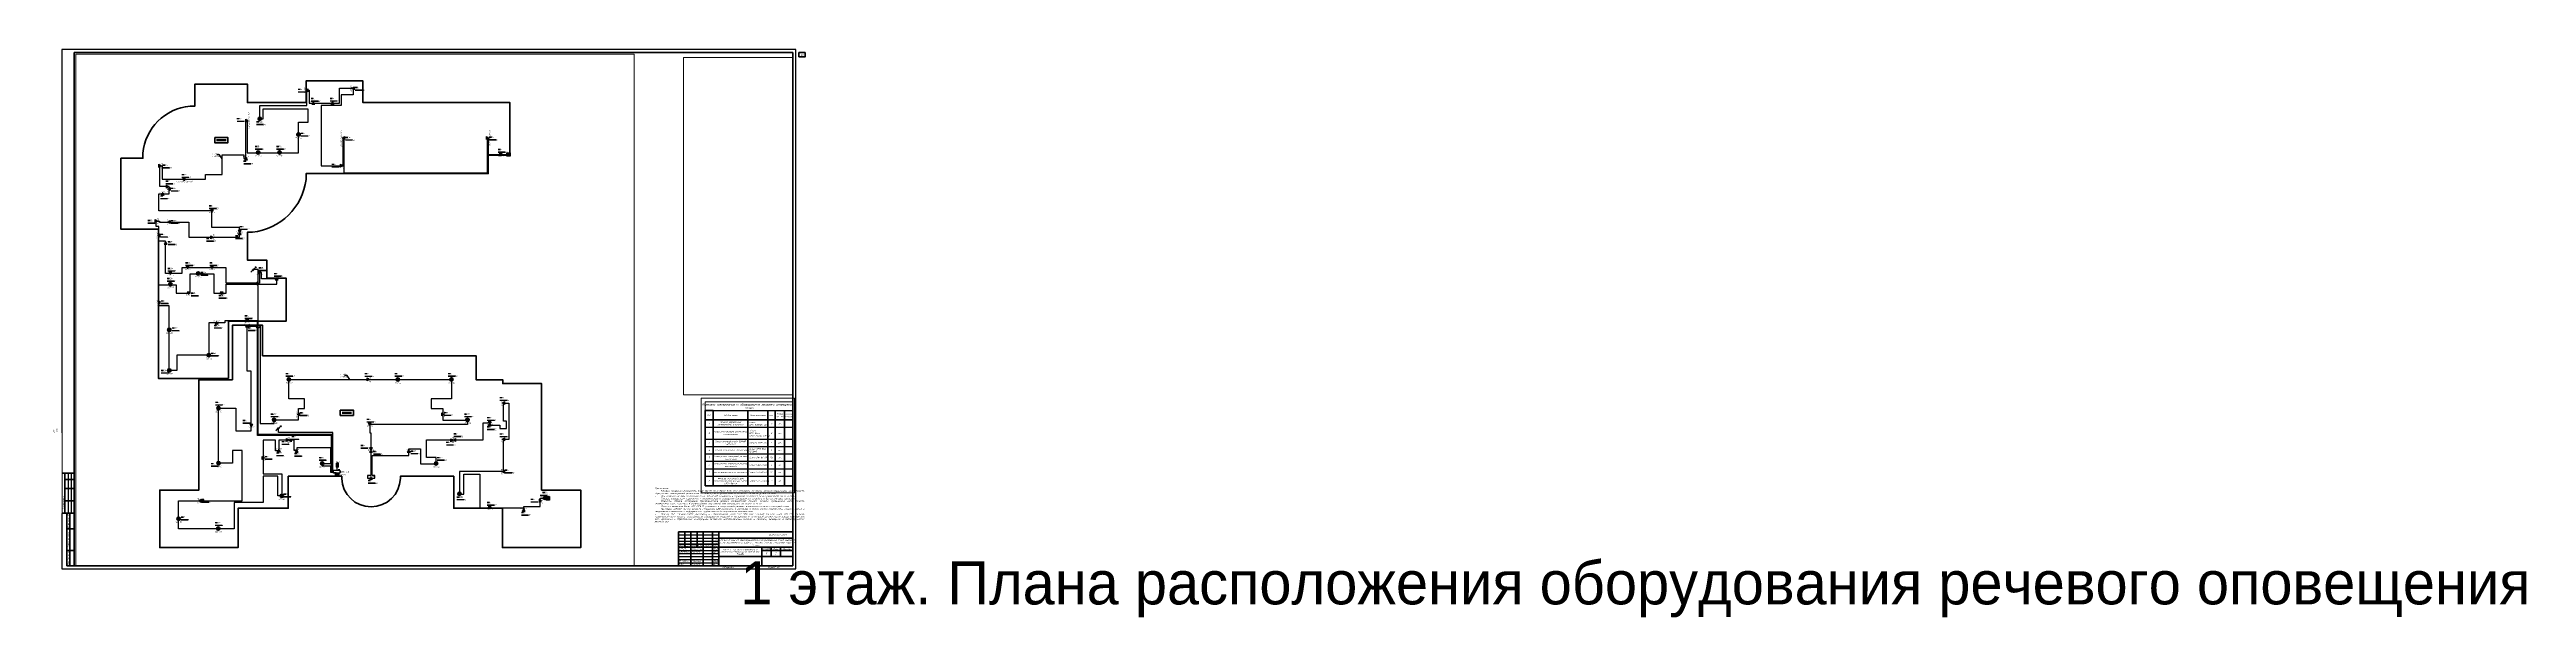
# Paper-space layout '9 План расположения оборудования и кабельных трасс на 1 этаже' of a CAD drawing. Extents: x -20 to 3992, y -79 to 841.
# The model-space entities are those that its viewports show. They can reach past a viewport. Long polylines and large blocks are cut down to what shows.
import ezdxf
from ezdxf import colors
from ezdxf.entities.mleader import LeaderData, LeaderLine
from ezdxf.enums import TextEntityAlignment as Align
from ezdxf.math import Vec2, Vec3

# ---------------------------------------------------------------- set-up
doc = ezdxf.new("R2018")
doc.units = 0
doc.header["$LTSCALE"] = 100
doc.linetypes.add('CONTI', pattern=[0])
doc.layers.get('Defpoints').update_dxf_attribs({"color": 42})
for name, color, linetype, lineweight in [('1 BSN__тонкая  текст - 015', 250, 'Continuous', 15), ('1 тонкая  текст - 02', 5, 'Continuous', 20), ('_13_СОУЭ_линии', 5, 'Continuous', 70), ('_СОУЭ Оповещение_речевое', 7, 'Continuous', 30), ('НО Оповещатели Речь', 5, 'Continuous', 50), ('Радио', 5, 'Continuous', 30), ('СС_Трасса_ПС', 1, 'Continuous', 25), ('Текст', 7, 'Continuous', 15)]:
    doc.layers.add(name, color=color, linetype=linetype, lineweight=lineweight)
for name, color, linetype in [('_1', 7, 'Continuous'), ('_СОУЭ_Аннотации', 7, 'Continuous'), ('_СОУЭ_оборудование', 82, 'Continuous'), ('ODG - Проводка', 3, 'Continuous'), ('Пс', 1, 'Continuous')]:
    doc.layers.add(name, color=color, linetype=linetype)
doc.styles.add('ISOCPEUR', font='isocpeui.ttf', dxfattribs={"height": 250})
doc.styles.add('OlympDesign', font='isocpeui.ttf', dxfattribs={"height": 250})
doc.styles.get("Standard").update_dxf_attribs({"font": 'arial.ttf'})
doc.linetypes.add('Открыто в трубе', pattern='A,2,[1,BDG_GOST,S=1,R=0,X=0,Y=0],-4', length=6)

# ---------------------------------------------------------------- blocks, each defined once
blk = doc.blocks.new('*U2282')
at = {"linetype": 'Continuous', "lineweight": 25}
for p, q in [((1189, 841), (0, 841)), ((0, 841), (0, 0)), ((1189, 0), (1189, 841)), ((10, 155), (10, 90)), ((15, 155), (15, 90)), ((999, 55), (1064, 55)), ((999, 50), (1064, 50)), ((999, 45), (1064, 45)), ((0, 0), (1189, 0)), ((999, 30), (1064, 30)), ((999, 25), (1064, 25)), ((999, 20), (1064, 20)), ((999, 15), (1064, 15)), ((999, 10), (1064, 10))]:
    blk.add_line(p, q, dxfattribs=at)
at = {"linetype": 'Continuous', "lineweight": 60}
for p, q in [((1184, 836), (20, 836)), ((20, 836), (20, 5)), ((1184, 5), (1184, 836)), ((20, 155), (0, 155)), ((5, 155), (5, 90)), ((20, 145), (5, 145)), ((20, 130), (5, 130)), ((20, 90), (0, 90)), ((20, 110), (5, 110)), ((8, 90), (8, 5)), ((13, 90), (13, 5)), ((8, 65), (20, 65)), ((999, 60), (1184, 60)), ((999, 5), (999, 60)), ((1009, 60), (1009, 35)), ((1019, 60), (1019, 5)), ((1029, 60), (1029, 35)), ((1039, 60), (1039, 5)), ((1054, 60), (1054, 5)), ((1064, 5), (1064, 60)), ((1064, 50), (1184, 50)), ((1184, 5), (1184, 60)), ((8, 30), (20, 30)), ((8, 5), (20, 5)), ((20, 5), (1184, 5)), ((999, 40), (1064, 40)), ((999, 35), (1184, 35)), ((1064, 20), (1184, 20)), ((1134, 35), (1134, 5)), ((1134, 30), (1184, 30)), ((1149, 35), (1149, 20)), ((1164, 35), (1164, 20))]:
    blk.add_line(p, q, dxfattribs=at)
at = {"linetype": 'Continuous', "lineweight": 40}
blk.add_line((1134, 5), (1134, 35), dxfattribs=at)
at = {"lineweight": 60}
blk.add_lwpolyline([(1194, 829), (1204, 829), (1204, 836), (1194, 836)], close=True, dxfattribs=at)
at = {"linetype": 'Continuous', "rotation": 90, "style": 'ISOCPEUR'}
for s, insert, char_height, width, attachment_point in [('20_Главный_специалист_ВК', (-12.5, 176), 2.5, 19, 4), ('01.26', (-12.5, 215), 2.5, 10, 5), ('21_Главный_специалист_ЭОМ', (-7.5, 176), 2.5, 19, 4), ('01.26', (-7.5, 215), 2.5, 10, 5), ('01.26', (-2.5, 215), 2.5, 10, 5), ('Согласовано', (-17.5, 172.5), 3, 35, 5), ('Гл. спец ВК', (-12.5, 156), 2.5, 19, 4), ('Гл. спец ЭОМ', (-7.5, 156), 2.5, 19, 4), ('17_ГАП', (-12.5, 111), 2.5, 19, 4), ('01.26', (-12.5, 150), 2.5, 10, 5), ('19_Главный_конструктор', (-7.5, 111), 2.5, 19, 4), ('01.26', (-7.5, 150), 2.5, 10, 5), ('18_Главный_специалист_ОВ', (-2.5, 111), 2.5, 19, 4), ('01.26', (-2.5, 150), 2.5, 10, 5), ('ГАП', (-12.5, 91), 2.5, 19, 4), ('Гл. констр. ', (-7.5, 91), 2.5, 19, 4), ('Гл. спец ОВ', (-2.5, 91), 2.5, 19, 4), ('Согласовано', (2.5, 107.5), 2.5, 35, 5), ('Взам. инв. №', (10.5, 77.5), 2.5, 25, 5), ('Подп. и дата', (10.5, 47.5), 2.5, 35, 5), ('Инв. № подл.', (10.5, 17.5), 2.5, 25, 5)]:
    blk.add_mtext(s, dxfattribs=dict(at, insert=insert, char_height=char_height, width=width, attachment_point=attachment_point))
at = {"linetype": 'Continuous', "char_height": 2.5, "style": 'ISOCPEUR'}
for s, insert, width, attachment_point in [('Капитальный ремонт общеобразовательного учреждения (ГБОУ «Школа № 429»), расположенного по адресу: г. Москва, 5-ая ул. Соколиной Горы д.14 1 этап', (1124, 42.5), 118.295, 5), ('16-25//Г-Р–СОУЭ', (1174, 55), 110, 6), ('Разраб.', (1000, 32.5), 19, 4), ('Проверил', (1000, 27.5), 19, 4), ('Н. контр.', (1000, 12.5), 19, 4), ('ГИП', (1000, 7.5), 19, 4), ('Силантьев', (1020, 32.5), 19, 4), ('Мурашов', (1020, 27.5), 19, 4), ('Губарева', (1020, 12.5), 19, 4), ('Мурашов', (1020, 7.5), 19, 4), ('06.26', (1055.3, 32.5), 10, 4), ('06.26', (1055.3, 27.5), 10, 4), ('06.26', (1055.3, 12.5), 10, 4), ('06.26', (1055.3, 7.4), 10, 4), ('Копировал', (1078.5, 2.5), 25, 5), ('Р', (1141.5, 25), 15, 5), ('Формат', (1149.5, 2.5), 16, 5)]:
    blk.add_mtext(s, dxfattribs=dict(at, insert=insert, width=width, attachment_point=attachment_point))
at = {"char_height": 2.5, "attachment_point": 5, "style": 'ISOCPEUR'}
for s, insert, width in [('Изм.', (1004, 37.5), 10), ('Кол.уч', (1014, 37.5), 10), ('Лист', (1024, 37.5), 10), ('№док', (1034, 37.5), 10), ('Подп.', (1046.5, 37.5), 15), ('Дата', (1059, 37.5), 10), ('Стадия', (1141.5, 32.5), 15), ('Лист', (1156.5, 32.5), 15), ('Листов', (1174, 32.5), 20)]:
    blk.add_mtext(s, dxfattribs=dict(at, insert=insert, width=width))
at = {"linetype": 'Continuous', "insert": (1099, 27.5), "char_height": 2.5, "width": 68.295, "attachment_point": 5, "line_spacing_factor": 0.8, "style": 'ISOCPEUR'}
blk.add_mtext('Часть 5. Система оповещения и управления эвакуацией людей при пожаре', dxfattribs=at)
at = {"style": 'ISOCPEUR'}
for tag, p in [('Сквозная_нумерация', (1199, 832.5)), ('Форма3_номер_листа', (1156.5, 25)), ('Форма3_количество_листов', (1174, 25))]:
    blk.add_attdef(tag, text='', height=2.5, dxfattribs=at).set_placement(p, align=Align.MIDDLE_CENTER)
blk.add_attdef('Форма3_дополнительный_шифр', text='', height=2.5, dxfattribs=at).set_placement((1174, 55), align=Align.MIDDLE_LEFT)
at = {"lineweight": 30, "flags": 104}
blk.add_attdef('Форма3_наименование_чертежа', text='', height=2.5, dxfattribs=at).set_placement((1099, 12.5), align=Align.MIDDLE_CENTER)
at = {"style": 'ISOCPEUR', "flags": 8}
blk.add_attdef('Формат', (1157.5, 1.5), '', height=2.5, dxfattribs=at)
blk.add_wipeout([(-20, 220), (-0.5, 220), (-0.5, 90), (-20, 90)])
blk = doc.blocks.new('*U105')
at = {"layer": 'НО Оповещатели Речь', "color": 5}
for p, q in [((-84, -184), (-242, -26)), ((-242, -26), (242, -26)), ((-84, -184), (84, -184)), ((-84, -281), (-84, -184)), ((84, -281), (-84, -281)), ((84, -184), (242, -26)), ((84, -281), (84, -184))]:
    blk.add_line(p, q, dxfattribs=at)
blk.add_circle((0, -114), 273, dxfattribs=at)
at = {"layer": 'Defpoints', "lineweight": 50, "ltscale": 100, "style": 'OlympDesign', "width": 0.8}
blk.add_text('SСS-03', height=250, dxfattribs=at).set_placement((0, -649), align=Align.MIDDLE_CENTER)
blk = doc.blocks.new('*U208')
at = {"layer": 'ODG - Проводка'}
h = blk.add_hatch(color=0, dxfattribs=at)
edge = h.paths.add_edge_path()
edge.add_arc((0, 0), 50, 0, 360)
at = {"layer": 'ODG - Проводка', "color": 0}
for points in [[(-212, -212), (0, 0)], [(0, 0), (212, 212)], [(35, 35), (85, 122)], [(35, 35), (122, 85)], [(-212, -212), (-162, -126)], [(-212, -212), (-126, -162)]]:
    blk.add_lwpolyline(points, dxfattribs=at)
blk.add_circle((0, 0), 50, dxfattribs=at)
blk = doc.blocks.new('БП1')
at = {"ltscale": 0.01, "true_color": 0xe3e3e3}
h = blk.add_hatch(color=254, dxfattribs=at)
h.dxf.hatch_style = 1
h.paths.add_polyline_path([(-11668.5, -30194.5), (-11668.5, -30189.5), (-11676.4, -30189.5), (-11676.4, -30194.5)])
at = {"layer": '1 тонкая  текст - 02', "color": 1, "ltscale": 100, "const_width": 0.125, "elevation": 0}
blk.add_lwpolyline([(-11676.4, -30189.5), (-11668.5, -30189.5), (-11668.5, -30194.5), (-11676.4, -30194.5)], close=True, dxfattribs=at)
for points in [[(-11675.3, -30192), (-11673.3, -30192)], [(-11674.3, -30193), (-11674.3, -30190.9)], [(-11671.8, -30192), (-11669.7, -30192)]]:
    blk.add_lwpolyline(points, dxfattribs=at)
blk = doc.blocks.new('SFT-2300-М')
at = {"true_color": 0xffffff}
h = blk.add_hatch(color=7, dxfattribs=at)
h.dxf.hatch_style = 1
h.paths.add_polyline_path([(250, 292), (-274, 292), (-274, -295), (250, -295)])
at = {"layer": '_1', "lineweight": 30}
h = blk.add_hatch(color=5, dxfattribs=at)
h.dxf.hatch_style = 1
h.paths.add_polyline_path([(177, -2, 1), (-202, -2, 1)])
at = {"color": 5, "lineweight": 30}
blk.add_lwpolyline([(-274, 292), (250, 292), (250, -295), (-274, -295)], close=True, dxfattribs=at)
blk.add_circle((-12, -2), 189, dxfattribs=at)
blk = doc.blocks.new('*U128')
at = {"layer": 'НО Оповещатели Речь'}
h = blk.add_hatch(color=5, dxfattribs=at)
h.dxf.hatch_style = 1
h.set_gradient(color1=(0, 0, 255), color2=(0, 0, 255), rotation=351.73505, tint=1)
h.paths.add_polyline_path([(243, 256), (-243, 256), (-85, 98), (85, 98)])
at = {"linetype": 'CONTI', "lineweight": 60}
for p, q in [((-243, 256), (243, 256)), ((-85, 98), (-243, 256)), ((-85, 0), (-85, 98)), ((85, 0), (-85, 0)), ((85, 98), (85, 0))]:
    blk.add_line(p, q, dxfattribs=at)
at = {"layer": 'НО Оповещатели Речь', "color": 5}
for p, q in [((-85, 98), (-243, 256)), ((-243, 256), (243, 256)), ((85, 98), (-85, 98)), ((-85, 98), (-85, 0)), ((243, 256), (85, 98)), ((85, 98), (243, 256)), ((85, 0), (85, 98)), ((-85, 0), (85, 0))]:
    blk.add_line(p, q, dxfattribs=at)
at = {"layer": 'Defpoints', "color": 7, "lineweight": 50, "ltscale": 100, "style": 'OlympDesign', "width": 0.8}
blk.add_text('SWS-110W (10 Вт)', height=250, dxfattribs=at).set_placement((0, -244), align=Align.MIDDLE_CENTER)
blk = doc.blocks.new('*U104')
at = {"color": 5}
blk.add_wipeout([(-348, 366), (348, 366), (121, 140), (121, 0), (-121, 0), (-121, 140)], dxfattribs=at).dxf.layer = 'НО Оповещатели Речь'
at = {"layer": 'НО Оповещатели Речь'}
h = blk.add_hatch(color=5, dxfattribs=at)
h.dxf.hatch_style = 1
h.set_gradient(color1=(0, 0, 255), color2=(0, 0, 255), tint=1)
h.paths.add_polyline_path([(-121, 0), (121, 0), (121, 140), (-121, 140)])
at = {"layer": 'НО Оповещатели Речь', "color": 5}
for p, q in [((-121, 140), (-348, 366)), ((-348, 366), (348, 366)), ((121, 140), (-121, 140)), ((-121, 140), (-121, 0)), ((-121, 0), (121, 0)), ((121, 140), (348, 366)), ((121, 0), (121, 140))]:
    blk.add_line(p, q, dxfattribs=at)
at = {"layer": 'Defpoints', "lineweight": 50, "ltscale": 100, "style": 'OlympDesign', "width": 0.8}
blk.add_text('BIAD4.23', height=250, dxfattribs=at).set_placement((0, -250), align=Align.MIDDLE_CENTER)
blk = doc.blocks.new('_ArchTick')
at = {"color": 0, "linetype": 'ByBlock', "const_width": 0.15}
blk.add_lwpolyline([(-0.5, -0.5), (0.5, 0.5)], dxfattribs=at)
blk = doc.blocks.new('13 микрофон')
h = blk.add_hatch(color=256)
h.dxf.hatch_style = 1
edge = h.paths.add_edge_path()
edge.add_spline(control_points=[(-87, 50), (-101, 23), (-132, -18), (-105, -55), (-93, -62)], knot_values=[0, 0, 0, 0, 84.5799273, 123.2232973, 123.2232973, 123.2232973, 123.2232973], degree=3, periodic=0)
edge.add_line((-93, -62), (-93, -62))
edge.add_spline(control_points=[(-93, -62), (-81, -68), (-36, -73), (-16, -26), (0, 0)], knot_values=[0.6216926, 0.6216926, 0.6216926, 0.6216926, 38.64337, 123.2232973, 123.2232973, 123.2232973, 123.2232973], degree=3, periodic=0)
edge.add_spline(control_points=[(0, 0), (14, 27), (45, 68), (18, 105), (7, 112)], knot_values=[0, 0, 0, 0, 84.5799273, 123.2232973, 123.2232973, 123.2232973, 123.2232973], degree=3, periodic=0)
edge.add_spline(control_points=[(7, 112), (-5, 118), (-50, 123), (-71, 76), (-87, 50)], knot_values=[0, 0, 0, 0, 38.64337, 123.2232973, 123.2232973, 123.2232973, 123.2232973], degree=3, periodic=0)
h.paths.add_polyline_path([(-139, -489), (-264, -614), (-14, -614)])
for p, q in [((-139, -489), (-264, -614)), ((-264, -614), (-14, -614)), ((-14, -614), (-139, -489)), ((-93, -62), (-93, -62))]:
    blk.add_line(p, q)
at = {"lineweight": 30}
for p, q in [((-139, -143), (-93, -62)), ((-139, -489), (-139, -143))]:
    blk.add_line(p, q, dxfattribs=at)
at = {"lineweight": 50}
blk.add_lwpolyline([(-364, 236), (136, 236), (136, -764), (-364, -764)], close=True, dxfattribs=at)
for points in [[(-93, -62), (-105, -55), (-132, -18), (-101, 23), (-87, 50)], [(-93, -62), (-82, -68), (-36, -73), (-16, -26), (0, 0)], [(7, 112), (-5, 118), (-50, 123), (-71, 76), (-87, 50)], [(7, 112), (18, 105), (45, 68), (14, 27), (0, 0)]]:
    blk.add_open_spline(points, degree=3, knots=[0, 0, 0, 0, 38.64337, 123.2232973, 123.2232973, 123.2232973, 123.2232973])
blk = doc.blocks.new('*U122')
at = {"layer": 'Пс'}
blk.add_hatch(color=0, dxfattribs=at).paths.add_polyline_path([(-0.4, -0.05), (-0.05, -0.05), (-0.05, -0.2), (-0.4, -0.2)])
at = {"layer": 'Пс', "color": 0}
for p, q in [((-0.4, 0.2), (0.4, 0.2)), ((-0.4, -0.2), (-0.4, 0.2)), ((0.4, 0.2), (0.4, -0.2)), ((0.4, -0.2), (-0.4, -0.2))]:
    blk.add_line(p, q, dxfattribs=at)
at = {"layer": 'Пс', "color": 0, "style": 'OlympDesign', "flags": 12}
blk.add_attdef('N', text='', height=0.306, dxfattribs=at).set_placement((0, 0.38), align=Align.MIDDLE_CENTER)
at = {"layer": 'Пс', "color": 0, "lineweight": 9, "style": 'OlympDesign'}
for tag, p in [('ПОЗ', (-0.61, -0.63)), ('МАРКА', (-0.61, -1.34)), ('ПРОИЗВОДИТЕЛЬ', (-0.61, -1.69)), ('ПОТРЕБЛЕНИЕ', (-0.61, -2.13)), ('ТИП', (-0.61, -0.99))]:
    blk.add_attdef(tag, p, '', height=0.25, dxfattribs=at)
blk = doc.blocks.new('*T2330')
at = {"color": 0, "lineweight": 50, "transparency": 16777216}
for p, q in [((0, -1410), (1300, -1410)), ((0, -1410), (0, -13610)), ((0, -2910), (14195, -2910)), ((1300, -1410), (1300, -13610)), ((6919, -1410), (6919, -13610)), ((10139, -1410), (10139, -13610)), ((11339, -1410), (11339, -13610)), ((12839, -1410), (12839, -13610)), ((14195, -1410), (14195, -13610)), ((0, -13610), (14195, -13610))]:
    blk.add_line(p, q, dxfattribs=at)
at = {"color": 0, "linetype": 'ByBlock', "lineweight": -2, "transparency": 16777216}
for p, q in [((1300, -1410), (14195, -1410)), ((0, -6010), (1300, -6010)), ((1300, -7210), (12839, -7210)), ((1300, -8410), (12839, -8410))]:
    blk.add_line(p, q, dxfattribs=at)
at = {"color": 0, "lineweight": -2, "transparency": 16777216}
for p, q in [((0, -4110), (14195, -4110)), ((0, -7210), (1300, -7210)), ((1300, -6010), (14195, -6010)), ((12839, -7210), (14195, -7210)), ((0, -8410), (1300, -8410)), ((0, -9610), (14195, -9610)), ((0, -10810), (14195, -10810)), ((0, -12010), (14195, -12010)), ((12839, -8410), (14195, -8410))]:
    blk.add_line(p, q, dxfattribs=at)
at = {"layer": 'Defpoints', "color": 8, "linetype": 'ByBlock', "lineweight": 0, "transparency": 16777216}
for p, q in [((0, 0), (14195, 0)), ((0, 0), (0, -1410)), ((14195, 0), (14195, -1410))]:
    blk.add_line(p, q, dxfattribs=at)
at = {"color": 0, "transparency": 16777216, "style": 'OlympDesign'}
for s, insert, char_height, width, attachment_point in [('Перечень материалов и оборудования речевого оповещения 1 этажа', (7097, -705), 350, 13794.54, 5), ('Поз.', (650, -2160), 250, 900, 5), ('1', (650, -3510), 250, 900, 5), ('Прибор управления оповещением пожарный ', (4110, -3510), 250, 5219.44, 5), ('Обозначение', (4110, -2160), 250, 5219.44, 5), ('Sonar  SPM-B20085-AW', (7119, -3510), 250, 2819.56, 4), ('Наименование', (8529, -2160), 250, 2819.56, 5), ('Кол.', (10739, -2160), 250, 800, 5), ('2', (10739, -3510), 250, 800, 5), ('Масса ед., кг', (12089, -2160), 250, 1100, 5), ('шт.', (12089, -3510), 250, 1100, 5), ('Приме- чание', (13517, -2160), 250, 955.55, 5), ('3', (650, -6610), 250, 900, 5), ('2', (650, -5060), 250, 900, 5), ('4', (650, -7810), 250, 900, 5), ('Источник вторичного эл/питания ', (4110, -7810), 250, 5219.44, 5), ('Кожух для прибора управления оповещением', (4110, -5060), 250, 5219.44, 5), ('Пульт микрофонный SONAR SRM-7020', (4110, -6610), 250, 5219.44, 5), (' Sonar SPM-Cover ПАСН.305142.001-02', (7119, -5060), 250, 2819.56, 4), ('SONAR SRM-7020', (7119, -6610), 250, 2819.56, 4), ('Sonar SPM-Box 12 2х40', (7119, -7810), 250, 2819.56, 4), ('2', (10739, -5060), 250, 800, 5), ('4', (10739, -7810), 250, 800, 5), ('1', (10739, -6610), 250, 800, 5), ('шт.', (12089, -5060), 250, 1100, 5), ('шт.', (12089, -6610), 250, 1100, 5), ('шт.', (12089, -7810), 250, 1100, 5), ('5', (650, -9010), 250, 900, 5), ('6', (650, -10210), 250, 900, 5), ('7', (650, -11410), 250, 900, 5), ('Акустическая система потолочная', (4110, -11410), 250, 5219.44, 5), ('Оповещатель пожарный речевой настенный ', (4110, -9010), 250, 5219.44, 5), ('Оповещатель пожарный речевой настенный ', (4110, -10210), 250, 5219.44, 5), ('Sonar SW-06-03', (7119, -9010), 250, 2819.56, 4), ('Sonar SWS-110W', (7119, -10210), 250, 2819.56, 4), ('Sonar SCS-06-03', (7119, -11410), 250, 2819.56, 4), ('56', (10739, -9010), 250, 800, 5), ('22', (10739, -11410), 250, 800, 5), ('4', (10739, -10210), 250, 800, 5), ('шт.', (12089, -9010), 250, 1100, 5), ('шт.', (12089, -10210), 250, 1100, 5), ('шт.', (12089, -11410), 250, 1100, 5), ('8', (650, -12810), 250, 900, 5), ('Фильтр оконечный для трансляционной линии Sonar SFT-2300-М', (4110, -12810), 250, 5219.44, 5), ('Sonar SFT-2300-М', (7119, -12810), 250, 2819.56, 4), ('2', (10739, -12810), 250, 800, 5), ('шт.', (12089, -12810), 250, 1100, 5)]:
    blk.add_mtext(s, dxfattribs=dict(at, insert=insert, char_height=char_height, width=width, attachment_point=attachment_point))

msp = doc.modelspace()

# ---------------------------------------------------------------- linework, layer by layer
at = {"layer": '_13_СОУЭ_линии', "color": 5, "lineweight": 30}
msp.add_lwpolyline([(367320.728849, -111788.352971), (367018.623446, -111788.352971), (367018.623446, -105889.117618), (355003.981458, -105889.117618), (355003.981458, -87299.42613), (349717.199822, -87299.42613), (349717.199822, -87620.193014), (347122.618775, -87620.193014), (347122.618775, -92874.713197), (341922.037549, -92874.713197), (341922.037549, -95352.284526), (340725.639779, -95352.284526), (340725.639779, -84891.062109), (339050.888752, -84891.062109), (339050.888752, -81469.822685), (341827.386124, -81469.822685), (341827.386124, -82846.211247), (344097.597664, -82846.211247), (344097.597664, -79708.772081), (347923.432159, -79708.772081), (347923.432159, -82850.263968), (349924.33873, -82850.263968), (349924.33873, -81373.174545), (358130.643686, -81373.174545), (358130.643686, -80522.2602), (355674.953889, -80522.2602), (355674.953889, -79519.42613), (355307.161158, -79519.42613), (355307.161158, -81237.308904), (349924.33873, -81237.308904), (349924.33873, -78743.108664), (342750.471239, -78743.108664), (342750.471239, -79647.696256), (340116.340246, -79647.696256), (340116.340246, -74426.004256), (339050.888486, -74426.004256), (339050.888486, -72070.06778), (338609.19703, -72070.06778), (338609.19703, -71154.138247), (339137.742683, -71154.138247), (339137.742683, -71327.797676), (343907.603809, -71327.797676), (343907.603809, -73791.316892), (352105.56501, -73791.316892), (352105.56501, -72193.796203), (347630.626213, -72193.796203), (347630.626213, -69490.687093), (339033.904957, -69490.687093), (339033.904957, -66755.193014), (340708.111736, -66755.193014), (340708.111736, -65584.511238), (339213.907692, -65584.511238), (339213.907692, -62215.304991), (339550.601968, -62215.304991), (339550.601968, -64357.086799), (346596.084735, -64357.086799), (346596.084735, -63634.019921), (349286.939467, -63634.019921), (349286.939467, -60431.682596), (352779.099845, -60431.682596), (352779.099845, -61035.214771), (353109.741669, -61035.214771), (353109.741669, -54899.818818), (353331.78133, -54899.818818), (353331.78133, -60110.173705), (361650.652641, -60110.173705), (361650.652641, -55151.576958), (363208.503218, -55151.576958), (363208.503218, -53047.942441), (355885.671309, -53047.942441), (355885.671309, -54659.979764), (355369.913313, -54659.979764), (355369.913313, -52446.18492), (362996.876842, -52446.18492), (362996.876842, -49974.809572), (363404.472233, -49974.809572), (363404.472233, -52085.193014), (368267.310113, -52085.193014), (368267.310113, -49640.494144), (370491.009655, -49640.494144), (370491.009655, -50721.195331), (368556.808687, -50721.195331), (368556.808687, -52461.407932), (365330.229979, -52461.407932), (365330.229979, -62209.809572), (368878.101619, -62209.809572), (368878.101619, -57734.859554), (368991.897947, -57734.859554), (368991.897947, -63326.8474), (392280.98954, -63326.8474), (392280.98954, -57735.89721), (392367.718826, -57735.89721), (392367.718826, -60384.42613), (395413.872066, -60384.42613)], dxfattribs=at)
at = {"layer": '_СОУЭ_Аннотации', "color": 67, "linetype": 'CONTI', "lineweight": 60, "ltscale": 100, "true_color": 0x727430}
for points in [[(336447.326146, -60178.365394), (336447.326146, -60984.809572), (332880.626213, -60984.809572), (332880.626213, -72484.809572), (338950.505044, -72484.809572), (338950.505044, -96649.809572), (350310.505044, -96649.809572), (350310.505044, -87399.809572), (359630.661158, -87399.809572), (359630.661158, -80399.809572), (356510.505044, -80399.809572), (356510.505044, -77469.809572), (353380.505044, -77469.809572), (353380.505044, -72966.118076), (354190.505044, -72966.118076, 0.3499876164), (362865.626213, -64424.809572), (362865.626213, -63484.809572), (392380.626213, -63484.809572), (392380.626213, -60484.809572), (395890.626213, -60484.809572), (395890.626213, -51984.809572), (372090.626213, -51984.809572), (372090.626213, -48474.809572), (362880.626213, -48474.809572), (362880.626213, -51984.809572), (353380.626213, -51984.809572), (353380.626213, -48984.809572), (344880.626213, -48984.809572), (344880.626213, -52551.509504), (344074.182034, -52551.509504, 0.3618144935), (336447.326146, -60174.809572)], [(378157.184366, -112849.809572), (378157.184366, -112489.809572), (386795.687821, -112489.809572), (386795.687821, -117679.809572), (394675.687821, -117679.809572), (394675.687821, -124029.809572), (407375.687821, -124029.809572), (407375.687821, -114719.809572), (401025.687821, -114719.809572), (401025.687821, -97469.419356), (394735.687821, -97469.419356), (394735.687821, -96849.809572), (390425.687821, -96849.809572), (390425.687821, -92984.809572), (355830.505044, -92984.809572), (355830.505044, -88039.809572), (350950.505044, -88039.809572), (350950.505044, -96849.809572), (345510.687821, -96849.809572), (345510.687821, -114719.809572), (339160.687821, -114719.809572), (339160.687821, -124029.809572), (351860.687821, -124029.809572), (351860.687821, -117679.809572), (359980.687821, -117679.809572), (359980.687821, -112489.809572), (368654.191277, -112489.809572), (368654.191277, -112849.809572, 0.9672928102), (378157.184366, -112839.809572)]]:
    msp.add_lwpolyline(points, format="xyb", dxfattribs=at)
at = {"layer": '_СОУЭ_Аннотации', "color": 1, "linetype": 'CONTI', "lineweight": 60, "ltscale": 100}
for points in [[(348080.43566, -57632.684807), (350206.69166, -57632.684807), (350206.69166, -58481.193807), (348080.43566, -58481.193807)], [(368423.366681, -101780.366222), (370549.622681, -101780.366222), (370549.622681, -102628.875222), (368423.366681, -102628.875222)]]:
    msp.add_lwpolyline(points, close=True, dxfattribs=at)
at = {"layer": '_СОУЭ_оборудование', "elevation": 0}
msp.add_lwpolyline([(368053.582684, -111408.372069), (368327.415876, -111408.372069)], dxfattribs=at)

# ---------------------------------------------------------------- block references
for name, p in [('SFT-2300-М', (395688.272957, -60382.821717)), ('SFT-2300-М', (402065.150951, -116055.593066)), ('*T2330', (339060.687821, -136948.565035))]:
    msp.add_blockref(name, p)
at = {"layer": '_СОУЭ Оповещение_речевое', "color": 4, "lineweight": 50}
for p, rotation in [((353380.626213, -54899.818818), 90), ((368830.626213, -57734.809572), 270), ((392378.679307, -57733.799459), 89.99999999999999)]:
    msp.add_blockref('*U128', p, dxfattribs=dict(at, rotation=rotation))
for name, p in [('*U105', (355365.626213, -54476.302218)), ('*U105', (355115.624228, -59923.49461)), ('*U105', (358590.647759, -59929.277913)), ('*U105', (361650.652641, -57021.01567)), ('*U128', (343125.497087, -64541.712903)), ('*U105', (345397.139841, -79525.094535)), ('*U105', (340903.698884, -81286.14514)), ('*U105', (340725.626317, -88661.122899)), ('*U105', (340725.639779, -95238.597896)), ('*U105', (347122.618775, -92760.076217)), ('*U105', (360097.788101, -96696.299863)), ('*U105', (377738.966508, -96696.329876)), ('*U105', (386423.966508, -96696.299863)), ('*U105', (348698.187821, -101348.622942)), ('*U105', (357685.847436, -103248.224933)), ('*U105', (389025.528207, -103248.224933)), ('*U105', (348698.187821, -110243.622942)), ('*U105', (365498.174244, -110301.14514)), ('*U105', (383945.68996, -110301.122942)), ('*U105', (358929.596548, -115566.105765)), ('*U105', (387715.187821, -115215.498211)), ('*U105', (342235.704075, -119261.122942)), ('*U105', (348645.687821, -120841.122625))]:
    msp.add_blockref(name, p, dxfattribs=at)
at = {"layer": 'Радио', "xscale": 2, "yscale": 2, "zscale": 2, "rotation": 178.7329526101915}
for p in [(354360.505044, -79005.591834), (358390.127713, -104729.312879)]:
    msp.add_blockref('*U208', p, dxfattribs=at)

# ---------------------------------------------------------------- texts
at = {"layer": '_СОУЭ_Аннотации', "color": 7, "linetype": 'Открыто в трубе', "lineweight": 60, "ltscale": 100, "style": 'OlympDesign', "bg_fill": 1, "box_fill_scale": 1, "bg_fill_color": 7, "bg_fill_true_color": 16777215, "bg_fill_transparency": 0}
for s, insert, char_height, width, attachment_point in [('10Вт', (351659.959804, -54453.161076, 0), 250, 418.76026667, 1), ('3Вт', (354815.179564, -54965.805967), 250, 418.76026667, 1), ('ZO-4', (349143.56366, -58056.939307), 350, 1602.16185265, 5), ('1,5Вт', (358057.403368, -58975.367167), 250, 418.76026667, 1), ('3Вт', (361986.277926, -56835.390534), 250, 418.76026667, 1), ('10Вт', (369236.657764, -57491.168631, 0), 250, 418.76026667, 1), ('10Вт', (392511.250036, -57464.06631, 0), 250, 418.76026667, 1), ('1,5Вт', (341147.974114, -88358.55439), 250, 418.76026667, 1), ('1,5Вт', (339399.58616, -95225.496261), 250, 418.76026667, 1), ('1,5Вт', (347483.857127, -92447.773999), 250, 418.76026667, 1), ('3Вт', (359564.54371, -95742.389117), 250, 418.76026667, 1), ('3Вт', (372358.107265, -95754.92078), 250, 418.76026667, 1), ('3Вт', (377205.722117, -95742.419129), 250, 418.76026667, 1), ('3Вт', (385890.722117, -95742.389117), 250, 418.76026667, 1), ('3Вт', (348164.94343, -100394.712195), 250, 418.76026667, 1), ('1,5Вт', (357152.603045, -102294.314186), 250, 418.76026667, 1), ('ZO-5', (369486.494681, -102204.620722), 350, 1602.16185265, 5), ('1,5Вт', (388492.283816, -102294.314186), 250, 418.76026667, 1), ('3Вт', (347459.733345, -110316.731717), 250, 418.76026667, 1), ('1,5Вт', (384107.670248, -109347.212195), 250, 418.76026667, 1), ('1,5Вт', (359219.77117, -115259.323252), 250, 418.76026667, 1), ('1,5Вт', (387288.996281, -115736.286256), 250, 418.76026667, 1), ('3Вт', (342602.625802, -118978.642243), 250, 418.76026667, 1), ('1,5Вт', (348112.44343, -119887.211878), 250, 418.76026667, 1)]:
    msp.add_mtext(s, dxfattribs=dict(at, insert=insert, char_height=char_height, width=width, attachment_point=attachment_point))
at = {"layer": '_СОУЭ_Аннотации', "char_height": 250, "width": 1197.06228103, "attachment_point": 1, "style": 'OlympDesign', "bg_fill": 1, "box_fill_scale": 1, "bg_fill_color": 7, "bg_fill_true_color": 16777215, "bg_fill_transparency": 0}
for s, insert in [('BIAD4.30', (351662.290697, -54878.520559, 0)), ('BIAD4.34', (354817.510457, -55391.16545, 0)), ('BIAD4.32', (358059.73426, -59400.72665, 0)), ('BIAD4.33', (361988.608819, -57260.750017, 0)), ('BIAD4.40', (369238.988657, -57916.528114, 0)), ('BIAD4.41', (392513.580928, -57889.425793, 0)), ('BIAD4.5', (341150.305007, -88783.913873, 0)), ('BIAD4.4', (339401.917053, -95650.855745, 0)), ('BIAD4.3', (347486.188019, -92873.133483, 0)), ('BIAD5.17', (359566.874603, -96167.7486, 0)), ('BIAD5.18', (372360.438157, -96180.280263, 0)), ('BIAD5.19', (377208.053009, -96167.778613, 0)), ('BIAD5.20', (385893.053009, -96167.7486, 0)), ('BIAD5.12', (348167.274323, -100820.071679, 0)), ('BIAD5.15', (357154.933938, -102719.673669, 0)), ('BIAD5.22', (388494.614708, -102719.673669, 0)), ('BIAD5.11', (347462.064237, -110742.091201, 0)), ('BIAD5.28', (384110.00114, -109772.571679, 0)), ('BIAD5.7', (359222.102062, -115684.682736, 0)), ('BIAD5.36', (387291.327174, -116161.645739, 0)), ('BIAD5.9', (342604.956695, -119404.001726, 0)), ('BIAD5.8', (348114.774323, -120312.571361, 0))]:
    msp.add_mtext(s, dxfattribs=dict(at, insert=insert))

# ---------------------------------------------------------------- next in the draw order: block references
at = {"layer": '_СОУЭ Оповещение_речевое', "color": 4, "lineweight": 50}
for p, xscale, yscale, zscale, rotation in [((362880.626213, -49974.809572), 0.71930163509888, 0.71930163509888, 0.71930163509888, 270), ((367155.361884, -51984.809572), 0.71930163509888, 0.71930163509888, 0.71930163509888, 180), ((370390.626213, -49665.069147), 0.71930163509888, 0.71930163509888, 0.71930163509888, 270), ((339309.186936, -62215.304991), 0.71930163509888, 0.71930163509888, 0.71930163509888, 89.99999999999999), ((353130.125245, -60934.83133), 0.71930163509888, 0.71930163509888, 0.71930163509888, 180), ((368710.570516, -62209.809572), 0.71930163509888, 0.71930163509888, 0.71930163509888, 89.99999999999997), ((340507.727155, -65584.511238), 0.71930163509888, 0.71930163509888, 0.71930163509888, 90), ((340607.727155, -71327.797676), 0.71930163509888, 0.71930163509888, 0.71930163509888, 270), ((347730.679766, -73791.316892), 0.71930163509888, 0.71930163509888, 0.71930163509888, 89.99999999999999), ((338950.505293, -84389.853966), 0.7193016350988799, 0.7193016350988799, 0.7193016350988799, 270.0000107876803)]:
    msp.add_blockref('*U104', p, dxfattribs=dict(at, xscale=xscale, yscale=yscale, zscale=zscale, rotation=rotation))
at = {"layer": '_СОУЭ Оповещение_речевое', "color": 4, "lineweight": 50, "xscale": 0.71930163509888, "yscale": 0.71930163509888, "zscale": 0.71930163509888}
for p in [(394390.626213, -60484.809572), (347630.626213, -69600.785551), (352105.56501, -72966.113828), (340903.694173, -79734.809572), (343703.75279, -78814.809572), (347630.626213, -78814.809572), (343843.772739, -82944.802781), (349213.561735, -82944.809572)]:
    msp.add_blockref('*U104', p, dxfattribs=at)

# ---------------------------------------------------------------- next in the draw order: texts
at = {"layer": 'СС_Трасса_ПС', "lineweight": 25, "insert": (369097.458487, -111771.460687, 0), "char_height": 250, "width": 1295.91759898, "attachment_point": 5, "line_spacing_factor": 0.6, "style": 'OlympDesign', "bg_fill": 3, "box_fill_scale": 1, "bg_fill_color": 256, "bg_fill_transparency": 0}
msp.add_mtext('{\\C256;\\c0;АRК 1-2}', dxfattribs=at)

# ---------------------------------------------------------------- next in the draw order: leaders
ml = msp.add_multileader_mtext('Standard')
ml.set_content('LZO-4^JL=390м', color=256, style='OlympDesign')
ml.set_leader_properties(color=256, linetype='ByLayer', lineweight=-1)
ml.set_arrow_properties(name='ARCHTICK')
ml.build(insert=Vec2(0, 0))
ml.multileader.update_dxf_attribs({"text_left_attachment_type": 6, "text_right_attachment_type": 6, "dogleg_length": 50, "arrow_head_size": 100})
ctx = ml.context
ctx.base_point, ctx.char_height, ctx.arrow_head_size, ctx.landing_gap_size, ctx.plane_origin = Vec3(347702.455987, -60429.922207), 250, 100, 0, Vec3(349120.526074, -60753.59802)
ctx.left_attachment, ctx.right_attachment = 6, 6
notes = []
notes.append((ctx, [(0, (1, 1, 0), (348872.152956, -60429.922207), (-1, 0), 50, [(0, [(349286.939467, -61084.483109)], 0, [])])]))
ctx.mtext.insert, ctx.mtext.width, ctx.mtext.flow_direction = Vec3(347702.455987, -60129.922207), 383.66637116, 5
ctx.mtext.has_bg_fill, ctx.mtext.bg_color, ctx.mtext.bg_scale_factor, ctx.mtext.bg_transparency, ctx.mtext.use_window_bg_color = 1, -1027028792, 1.5, 0, 1
for ctx, leaders in notes:
    for number, flags, end, landing, length, lines in leaders:
        leader = LeaderData()
        leader.index, (leader.has_last_leader_line, leader.has_dogleg_vector, leader.attachment_direction) = number, flags
        leader.last_leader_point, leader.dogleg_vector, leader.dogleg_length = Vec3(end), Vec3(landing), length
        for number, points, colour, breaks in lines:
            line = LeaderLine()
            line.index, line.vertices, line.color, line.breaks = number, Vec3.list(points), colors.encode_raw_color(colour), breaks
            leader.lines.append(line)
        ctx.leaders.append(leader)

# ---------------------------------------------------------------- next in the draw order: block references
at = {"layer": '1 BSN__тонкая  текст - 015', "color": 54, "xscale": 100, "yscale": 100, "zscale": 100}
msp.add_blockref('БП1', (1535171.045616, 2906960.699842, -0.250877), dxfattribs=at)
at = {"layer": '_СОУЭ Оповещение_речевое', "color": 4, "lineweight": 50, "xscale": 0.71930163509888, "yscale": 0.71930163509888, "zscale": 0.71930163509888}
for p, rotation in [((364043.408602, -51984.809572), 180), ((340607.728295, -65969.809572), 270), ((338710.623933, -71154.138247), 89.99999999999999), ((352110.204202, -73086.118076), 180)]:
    msp.add_blockref('*U104', p, dxfattribs=dict(at, rotation=rotation))

# ---------------------------------------------------------------- next in the draw order: texts
at = {"layer": '_СОУЭ_Аннотации', "color": 7, "linetype": 'Открыто в трубе', "lineweight": 60, "ltscale": 100, "char_height": 250, "width": 418.76026667, "attachment_point": 1, "style": 'OlympDesign', "bg_fill": 1, "box_fill_scale": 1, "bg_fill_color": 7, "bg_fill_true_color": 16777215, "bg_fill_transparency": 0}
for s, insert in [('3Вт', (366727.191592, -51178.501421, 0)), ('3Вт', (370796.657765, -49421.428206, 0)), ('1,5Вт', (354582.379837, -58969.583863)), ('6Вт', (393970.526014, -59451.697014, 0)), ('1,5Вт', (339586.722202, -61989.178122, 0)), ('6Вт', (352738.824947, -61328.534218, 0)), ('6Вт', (367009.460341, -61854.542231, 0)), ('3Вт', (347170.183747, -68576.669333, 0)), ('3Вт', (346713.36829, -73870.335544, 0)), ('1,5Вт', (340435.601733, -78707.203826, 0)), ('1,5Вт', (343334.547847, -77814.462761, 0)), ('1,5Вт', (345786.116702, -79359.088622)), ('3Вт', (347239.325916, -77802.126165, 0)), ('6Вт', (339379.315474, -83974.589099, 0)), ('1,5Вт', (340370.454493, -80332.234393)), ('1,5Вт', (344215.802912, -82711.362263, 0)), ('1,5Вт', (348740.246418, -83091.635406, 0))]:
    msp.add_mtext(s, dxfattribs=dict(at, insert=insert))
at = {"layer": '_СОУЭ_Аннотации', "char_height": 250, "width": 1197.06228103, "attachment_point": 1, "style": 'OlympDesign', "bg_fill": 1, "box_fill_scale": 1, "bg_fill_color": 7, "bg_fill_true_color": 16777215, "bg_fill_transparency": 0}
for s, insert in [('BIAD4.37', (366729.522485, -51603.860904, 0)), ('BIAD4.38', (370798.988658, -49846.787689, 0)), ('BIAD4.31', (354584.71073, -59394.943346, 0)), ('BIAD4.42', (393972.856906, -59877.056498, 0)), ('BIAD4.27', (339589.053095, -62414.537605, 0)), ('BIAD4.29', (352741.15584, -61753.893702, 0)), ('BIAD4.39', (367011.791234, -62279.901714, 0)), ('BIAD4.23', (347172.51464, -69002.028817, 0)), ('BIAD4.20', (346715.699183, -74295.695027, 0)), ('BIAD4.15', (340437.932625, -79132.56331, 0)), ('BIAD4.14', (343336.87874, -78239.822245, 0)), ('BIAD4.9', (345788.447594, -79784.448105, 0)), ('BIAD4.13', (347241.656809, -78227.485648, 0)), ('BIAD4.7', (340372.785386, -80757.593876, 0)), ('BIAD4.8', (344218.133804, -83136.721746, 0)), ('BIAD4.10', (348742.577311, -83516.994889, 0)), ('BIAD4.6', (339381.646367, -84399.948582, 0))]:
    msp.add_mtext(s, dxfattribs=dict(at, insert=insert))

# ---------------------------------------------------------------- next in the draw order: block references
at = {"layer": '_СОУЭ Оповещение_речевое', "color": 4, "lineweight": 50, "xscale": 0.71930163509888, "yscale": 0.71930163509888, "zscale": 0.71930163509888}
for p, rotation in [((339659.177824, -66654.809572), 180), ((338950.505044, -73506.290001), 270)]:
    msp.add_blockref('*U104', p, dxfattribs=dict(at, rotation=rotation))

# ---------------------------------------------------------------- next in the draw order: texts
at = {"layer": '_СОУЭ_Аннотации', "color": 7, "linetype": 'Открыто в трубе', "lineweight": 60, "ltscale": 100, "char_height": 250, "width": 418.76026667, "attachment_point": 1, "style": 'OlympDesign', "bg_fill": 1, "box_fill_scale": 1, "bg_fill_color": 7, "bg_fill_true_color": 16777215, "bg_fill_transparency": 0}
for s, insert in [('6Вт', (361548.663585, -49709.869016, 0)), ('6Вт', (363655.975226, -51202.531318, 0)), ('10Вт', (342704.3578, -63528.32686, 0)), ('6Вт', (352143.240611, -71953.430421, 0)), ('6Вт', (351405.716054, -73428.95361, 0))]:
    msp.add_mtext(s, dxfattribs=dict(at, insert=insert))
at = {"layer": '_СОУЭ_Аннотации', "char_height": 250, "width": 1197.06228103, "attachment_point": 1, "style": 'OlympDesign', "bg_fill": 1, "box_fill_scale": 1, "bg_fill_color": 7, "bg_fill_true_color": 16777215, "bg_fill_transparency": 0}
for s, insert in [('BIAD4.35', (361550.994478, -50135.228499, 0)), ('BIAD4.36', (363658.306119, -51627.890802, 0)), ('BIAD4.28', (342706.688692, -63953.686343, 0)), ('BIAD4.21', (351408.046947, -73854.313093, 0)), ('BIAD4.22', (352145.571504, -72378.789905, 0))]:
    msp.add_mtext(s, dxfattribs=dict(at, insert=insert))
at = {"layer": 'СС_Трасса_ПС', "lineweight": 25, "insert": (368878.269197, -112222.10257), "char_height": 250, "width": 439.83497992, "attachment_point": 5, "line_spacing_factor": 0.6, "style": 'OlympDesign', "bg_fill": 3, "box_fill_scale": 1, "bg_fill_color": 256, "bg_fill_transparency": 0}
msp.add_mtext('{\\C256;\\c0;UG1-4}', dxfattribs=at)

# ---------------------------------------------------------------- next in the draw order: block references
at = {"layer": '_СОУЭ Оповещение_речевое', "color": 4, "lineweight": 50, "xscale": 0.71930163509888, "yscale": 0.71930163509888, "zscale": 0.71930163509888, "rotation": 180}
msp.add_blockref('*U104', (340116.340246, -74647.770429), dxfattribs=at)

# ---------------------------------------------------------------- next in the draw order: texts
at = {"layer": '_СОУЭ_Аннотации', "color": 7, "linetype": 'Открыто в трубе', "lineweight": 60, "ltscale": 100, "char_height": 250, "width": 418.76026667, "attachment_point": 1, "style": 'OlympDesign', "bg_fill": 1, "box_fill_scale": 1, "bg_fill_color": 7, "bg_fill_true_color": 16777215, "bg_fill_transparency": 0}
for s, insert in [('3Вт', (339267.877527, -66979.675182, 0)), ('3Вт', (340116.426858, -64571.827831, 0)), ('1,5Вт', (340979.758468, -65736.369054, 0)), ('1,5Вт', (337222.545724, -70951.42144, 0)), ('1,5Вт', (340979.757328, -70977.666018, 0))]:
    msp.add_mtext(s, dxfattribs=dict(at, insert=insert))
at = {"layer": '_СОУЭ_Аннотации', "char_height": 250, "width": 1197.06228103, "attachment_point": 1, "style": 'OlympDesign', "bg_fill": 1, "box_fill_scale": 1, "bg_fill_color": 7, "bg_fill_true_color": 16777215, "bg_fill_transparency": 0}
for s, insert in [('BIAD4.24', (339270.208419, -67405.034665, 0)), ('BIAD4.26', (340118.75775, -64997.187314, 0)), ('BIAD4.25', (340982.08936, -66161.728537, 0)), ('BIAD4.18', (337224.876617, -71376.780923, 0)), ('BIAD4.19', (340982.08822, -71403.025501, 0))]:
    msp.add_mtext(s, dxfattribs=dict(at, insert=insert))
at = {"layer": 'СС_Трасса_ПС', "lineweight": 25, "insert": (367976.007585, -110189.111078), "char_height": 250, "width": 800.64994614, "attachment_point": 5, "line_spacing_factor": 0.6, "style": 'OlympDesign', "bg_fill": 3, "box_fill_scale": 1, "bg_fill_color": 256, "bg_fill_transparency": 0}
msp.add_mtext('{\\C256;\\c0;MC1}', dxfattribs=at)

# ---------------------------------------------------------------- next in the draw order: linework, layer by layer
at = {"color": 3, "lineweight": 30}
msp.add_lwpolyline([(367930.803363, -111488.352971), (367930.803363, -110962.878148)], dxfattribs=at)
at = {"layer": '_13_СОУЭ_линии', "color": 5, "lineweight": 30}
for points in [[(367320.728849, -111688.352971), (367120.924703, -111688.352971), (367120.924703, -105699.739303), (355141.759724, -105699.739303), (355141.759724, -81591.629678, -1), (355141.759724, -80991.629678), (355141.759724, -79005.591834), (354360.505044, -79005.591834)], [(367320.728849, -111888.352971), (366889.405513, -111888.352971), (366889.405513, -110844.688637), (365498.174244, -110844.688637), (365498.174244, -110414.83177), (366889.405513, -110414.83177), (366889.405513, -107899.806482), (361368.171512, -107899.806482), (361368.171512, -108339.853967), (360924.377325, -108339.853967), (360924.377325, -106665.414362), (358463.118207, -106665.414362), (358463.118207, -108360.182136), (357900.463225, -108360.182136), (357900.463225, -106665.414362), (355925.30438, -106665.414362), (355925.30438, -112081.953777), (358929.596548, -112081.953777), (358929.596548, -115679.792395), (358314.040158, -115679.792395), (358314.040158, -112487.877842), (355925.30438, -112487.877842), (355925.30438, -116764.360009), (351201.850978, -116764.360009), (351201.850978, -121024.80017), (342235.704075, -121024.80017), (342235.704075, -116469.809546), (352544.20458, -116469.809546), (352544.20458, -108315.893431), (350932.283904, -108315.893431), (350932.283904, -110357.309572), (348698.187821, -110357.309572), (348698.187821, -101453.416313), (351487.385531, -101453.416313), (351487.385531, -105109.316809), (354005.687821, -105109.316809), (354005.687821, -95475.062614), (353340.661158, -95475.062614), (353340.661158, -88173.195395), (354772.870591, -88173.195395, 1), (355372.870591, -88173.195395), (355433.302727, -88173.195395), (355433.302727, -103930.934248), (357685.847436, -103930.934248), (357685.847436, -103361.911563), (361624.592966, -103361.911563), (361624.592966, -101502.436262), (362595.370424, -101502.436262), (362595.370424, -99943.91542), (360097.788101, -99943.91542), (360097.788101, -96809.986493), (386423.966508, -96809.986493), (386423.966508, -99943.91542), (383154.110284, -99943.91542), (383154.110284, -101502.436262), (385027.797999, -101502.436262), (385027.797999, -103431.902478), (389025.528207, -103431.902478), (389025.528207, -104104.74048), (373190.687821, -104104.74048), (373190.687821, -105455.801099), (373387.687821, -105455.801099), (373387.687821, -109102.028321), (373387.687821, -112390.883039), (372821.098043, -112390.883039), (372821.098043, -112790.193014), (374021.097311, -112790.193014), (374021.097311, -112383.245352), (373600.714263, -112383.245352), (373600.714263, -109102.028321), (379515.687821, -109102.028321), (379515.687821, -108023.67814), (381432.995698, -108023.67814), (381432.995698, -110484.800488), (383945.68996, -110484.800488), (383945.68996, -109451.288403), (382374.168885, -109451.288403), (382374.168885, -106615.414112), (391587.244807, -106615.414112), (391587.244807, -103849.42613), (392630.687821, -103849.42613), (392630.687821, -104209.256939), (394258.673791, -104209.256939), (394258.673791, -104777.233214), (395358.744299, -104777.233214), (395358.744299, -103543.858078), (394847.026194, -103543.858078), (394847.026194, -100652.356469), (395711.438313, -100652.356469), (395711.438313, -106529.818365), (394826.734289, -106529.818365), (394826.734289, -107588.9057), (394826.734289, -107588.9057), (394826.734289, -111732.271379), (387715.187821, -111732.271379), (387715.187821, -115399.175756), (388434.070958, -115399.175756), (388434.070958, -112146.388082), (391019.431624, -112146.388082), (391019.431624, -117579.42613), (398143.170215, -117579.42613), (398143.170215, -117811.028176), (398143.170215, -117908.014235), (398143.170215, -117398.83796), (400820.220232, -117398.83796), (400820.220232, -116057.197479), (401790.75006, -116057.197479)]]:
    msp.add_lwpolyline(points, format="xyb", dxfattribs=at)
msp.add_lwpolyline([(367320.728849, -111588.352971), (367217.608495, -111588.352971), (367217.608495, -105379.762836), (358390.127713, -105379.762836), (358390.127713, -104729.312879)], dxfattribs=at)

# ---------------------------------------------------------------- next in the draw order: block references
at = {"color": 1, "linetype": 'Continuous', "lineweight": 5, "xscale": 1249.999999999968, "yscale": 1249.999999999968, "zscale": 1249.999999999968}
msp.add_blockref('*U122', (367820.728849, -111738.352971), dxfattribs=at)
at = {"linetype": 'CONTI', "lineweight": 60, "xscale": 0.6, "yscale": 0.6, "zscale": 0.6}
msp.add_blockref('13 микрофон', (367999.439806, -110504.420253), dxfattribs=at)

# ---------------------------------------------------------------- next in the draw order: texts
at = {"layer": '_СОУЭ_Аннотации', "color": 7, "linetype": 'Открыто в трубе', "lineweight": 60, "ltscale": 100, "char_height": 250, "width": 418.76026667, "attachment_point": 1, "style": 'OlympDesign', "bg_fill": 1, "box_fill_scale": 1, "bg_fill_color": 7, "bg_fill_true_color": 16777215, "bg_fill_transparency": 0}
for s, insert in [('3Вт', (339265.604176, -73191.640634, 0)), ('1,5Вт', (340488.370419, -74414.329911, 0)), ('1,5Вт', (364964.929853, -109347.234393))]:
    msp.add_mtext(s, dxfattribs=dict(at, insert=insert))
at = {"layer": '_СОУЭ_Аннотации', "char_height": 250, "width": 1197.06228103, "attachment_point": 1, "style": 'OlympDesign', "bg_fill": 1, "box_fill_scale": 1, "bg_fill_color": 7, "bg_fill_true_color": 16777215, "bg_fill_transparency": 0}
for s, insert in [('BIAD4.17', (339267.935069, -73617.000118, 0)), ('BIAD4.16', (340490.701312, -74839.689394, 0)), ('BIAD5.1', (364967.260746, -109772.593876, 0))]:
    msp.add_mtext(s, dxfattribs=dict(at, insert=insert))

# ---------------------------------------------------------------- next in the draw order: block references
at = {"layer": '_СОУЭ Оповещение_речевое', "color": 4, "lineweight": 50, "xscale": 0.71930163509888, "yscale": 0.71930163509888, "zscale": 0.71930163509888}
for p in [(355307.161158, -79619.809572), (353340.661158, -87399.809572), (354005.687821, -104349.804701), (373190.687821, -104169.809572), (392630.687821, -103949.809572), (392630.687821, -117679.809572)]:
    msp.add_blockref('*U104', p, dxfattribs=at)
at = {"layer": '_СОУЭ Оповещение_речевое', "color": 4, "lineweight": 50}
for p, xscale, yscale, zscale, rotation in [((358130.643686, -80399.809572), 0.71930163509888, 0.71930163509888, 0.71930163509888, 180), ((348374.331893, -87519.809572), 0.71930163509888, 0.71930163509888, 0.71930163509888, 180), ((373055.68832, -96809.986992), 0.7193016350988799, 0.7193016350988799, 0.7193016350988799, 90.00001722049694), ((394735.687821, -100644.614379), 0.71930163509888, 0.71930163509888, 0.71930163509888, 269.9999999999999), ((361524.209524, -102463.125469), 0.71930163509888, 0.71930163509888, 0.71930163509888, 270), ((385128.181441, -102462.547989), 0.71930163509888, 0.71930163509888, 0.71930163509888, 90), ((359980.687821, -106615.408723), 0.71930163509888, 0.71930163509888, 0.71930163509888, 89.99999999999999), ((373387.687821, -108339.809572), 0.71930163509888, 0.71930163509888, 0.71930163509888, 180), ((379515.687821, -108339.809572), 0.71930163509888, 0.71930163509888, 0.71930163509888, 180), ((386795.687821, -106615.414112), 0.71930163509888, 0.71930163509888, 0.71930163509888, 270), ((356025.687821, -109548.005481), 0.71930163509888, 0.71930163509888, 0.71930163509888, 89.99999999999999), ((394735.687821, -111731.236955), 0.71930163509888, 0.71930163509888, 0.71930163509888, 269.9999999999999), ((345610.687821, -116469.809546), 0.71930163509888, 0.71930163509888, 0.71930163509888, 270), ((373405.687821, -112689.809572), 0.71930163509888, 0.71930163509888, 0.71930163509888, 180), ((401225.687821, -116043.3263), 0.71930163509888, 0.71930163509888, 0.71930163509888, 269.9999999999999), ((398125.687906, -117879.809572), 0.71930163509888, 0.71930163509888, 0.71930163509888, 179.9999999999999)]:
    msp.add_blockref('*U104', p, dxfattribs=dict(at, xscale=xscale, yscale=yscale, zscale=zscale, rotation=rotation))

# ---------------------------------------------------------------- next in the draw order: leaders
ml = msp.add_multileader_mtext('Standard')
ml.set_content('LZO-5^JL=390м', color=256, style='OlympDesign')
ml.set_leader_properties(color=256, linetype='ByLayer', lineweight=-1)
ml.set_arrow_properties(name='ARCHTICK')
ml.build(insert=Vec2(0, 0))
ml.multileader.update_dxf_attribs({"text_left_attachment_type": 6, "text_right_attachment_type": 6, "dogleg_length": 50, "arrow_head_size": 100})
ctx = ml.context
ctx.base_point, ctx.char_height, ctx.arrow_head_size, ctx.landing_gap_size, ctx.plane_origin = Vec3(368379.868564, -96155.425592), 250, 100, 0, Vec3(369797.938652, -96479.101405)
ctx.left_attachment, ctx.right_attachment = 6, 6
notes = []
notes.append((ctx, [(0, (1, 1, 0), (369549.565534, -96155.425592), (-1, 0), 50, [(0, [(369964.352045, -96809.986493)], 0, [])])]))
ctx.mtext.insert, ctx.mtext.width, ctx.mtext.flow_direction = Vec3(368379.868564, -95855.425592), 383.66637116, 5
ctx.mtext.has_bg_fill, ctx.mtext.bg_color, ctx.mtext.bg_scale_factor, ctx.mtext.bg_transparency, ctx.mtext.use_window_bg_color = 1, -1027028792, 1.5, 0, 1
for ctx, leaders in notes:
    for number, flags, end, landing, length, lines in leaders:
        leader = LeaderData()
        leader.index, (leader.has_last_leader_line, leader.has_dogleg_vector, leader.attachment_direction) = number, flags
        leader.last_leader_point, leader.dogleg_vector, leader.dogleg_length = Vec3(end), Vec3(landing), length
        for number, points, colour, breaks in lines:
            line = LeaderLine()
            line.index, line.vertices, line.color, line.breaks = number, Vec3.list(points), colors.encode_raw_color(colour), breaks
            leader.lines.append(line)
        ctx.leaders.append(leader)

# ---------------------------------------------------------------- next in the draw order: block references
at = {"layer": '_СОУЭ Оповещение_речевое', "color": 4, "lineweight": 50, "xscale": 0.71930163509888, "yscale": 0.71930163509888, "zscale": 0.71930163509888}
for p, rotation in [((353340.661158, -88039.809572), 180), ((358463.118207, -108259.798694), 180), ((361368.171512, -108339.853967), 180), ((386595.687821, -106665.414112), 90), ((394735.687821, -106527.168236), 269.9999999999999), ((400925.687821, -116469.809546), 90)]:
    msp.add_blockref('*U104', p, dxfattribs=dict(at, rotation=rotation))
msp.add_blockref('*U104', (373387.687821, -108139.809572), dxfattribs=at)

# ---------------------------------------------------------------- next in the draw order: texts
at = {"layer": '_СОУЭ_Аннотации', "color": 7, "linetype": 'Открыто в трубе', "lineweight": 60, "ltscale": 100, "char_height": 250, "width": 418.76026667, "attachment_point": 1, "style": 'OlympDesign', "bg_fill": 1, "box_fill_scale": 1, "bg_fill_color": 7, "bg_fill_true_color": 16777215, "bg_fill_transparency": 0}
for s, insert in [('1,5Вт', (355211.812904, -78611.113119, 0)), ('6Вт', (357693.618347, -79546.957252, 0)), ('1,5Вт', (347986.001462, -87934.051128, 0)), ('3Вт', (394254.551464, -99640.288831, 0)), ('6Вт', (352629.516619, -103333.236283, 0)), ('6Вт', (361902.177285, -102093.788602, 0)), ('3Вт', (372701.309188, -103150.149886, 0)), ('6Вт', (385229.863299, -102070.244457, 0)), ('1,5Вт', (379793.565157, -108288.998116, 0)), ('3Вт', (395066.606122, -111379.186897, 0)), ('6Вт', (345933.387837, -116130.353605, 0)), ('3Вт', (372916.309188, -113056.974787, 0)), ('6Вт', (392202.517529, -116611.277551, 0)), ('3Вт', (397723.556204, -118222.789586, 0))]:
    msp.add_mtext(s, dxfattribs=dict(at, insert=insert))
at = {"layer": '_СОУЭ_Аннотации', "char_height": 250, "width": 1197.06228103, "attachment_point": 1, "style": 'OlympDesign', "bg_fill": 1, "box_fill_scale": 1, "bg_fill_color": 7, "bg_fill_true_color": 16777215, "bg_fill_transparency": 0}
for s, insert in [('BIAD4.12', (355214.143796, -79036.472603, 0)), ('BIAD4.11', (357695.94924, -79972.316735, 0)), ('BIAD4.2', (347988.332355, -88359.410611, 0)), ('BIAD5.33', (394256.882357, -100065.648314, 0)), ('BIAD5.13', (352631.847512, -103758.595767, 0)), ('BIAD5.16', (361904.508178, -102519.148085, 0)), ('BIAD5.23', (372703.640081, -103575.509369, 0)), ('BIAD5.21', (385232.194191, -102495.603941, 0)), ('BIAD5.27', (379795.896049, -108714.357599, 0)), ('BIAD5.35', (395068.937015, -111804.54638, 0)), ('BIAD5.26', (372918.640081, -113482.33427, 0)), ('BIAD5.10', (345935.718729, -116555.713088, 0)), ('BIAD5.37', (392204.848422, -117036.637034, 0))]:
    msp.add_mtext(s, dxfattribs=dict(at, insert=insert))

# ---------------------------------------------------------------- next in the draw order: block references
at = {"layer": '_СОУЭ Оповещение_речевое', "color": 4, "lineweight": 50, "xscale": 0.71930163509888, "yscale": 0.71930163509888, "zscale": 0.71930163509888}
for p, rotation in [((392630.687821, -104069.809572), 180), ((360180.687821, -106665.414362), 269.9999999999955)]:
    msp.add_blockref('*U104', p, dxfattribs=dict(at, rotation=rotation))

# ---------------------------------------------------------------- next in the draw order: texts
at = {"layer": '_СОУЭ_Аннотации', "color": 7, "linetype": 'Открыто в трубе', "lineweight": 60, "ltscale": 100, "char_height": 250, "width": 418.76026667, "attachment_point": 1, "style": 'OlympDesign', "bg_fill": 1, "box_fill_scale": 1, "bg_fill_color": 7, "bg_fill_true_color": 16777215, "bg_fill_transparency": 0}
for s, insert in [('6Вт', (352949.360861, -86389.880499, 0)), ('6Вт', (353443.1202, -88345.170276, 0)), ('3Вт', (371724.012409, -107371.826946, 0)), ('6Вт', (385569.510461, -106869.728843, 0)), ('6Вт', (386772.093633, -105505.982288, 0)), ('6Вт', (356157.952261, -109181.264075, 0)), ('3Вт', (373743.175792, -108349.768501, 0)), ('6Вт', (399235.443529, -116107.854162, 0)), ('1,5Вт', (401149.127568, -114998.100949, 0))]:
    msp.add_mtext(s, dxfattribs=dict(at, insert=insert))
at = {"layer": '_СОУЭ_Аннотации', "char_height": 250, "width": 1197.06228103, "attachment_point": 1, "style": 'OlympDesign', "bg_fill": 1, "box_fill_scale": 1, "bg_fill_color": 7, "bg_fill_true_color": 16777215, "bg_fill_transparency": 0}
for s, insert in [('BIAD4.1', (352951.691753, -86815.239983, 0)), ('BIAD5.14', (353445.451092, -88770.52976, 0)), ('BIAD5.24', (371726.343302, -107797.186429, 0)), ('BIAD5.29', (385571.841353, -107295.088326, 0)), ('BIAD5.30', (386774.424526, -105931.341772, 0)), ('BIAD5.6', (356160.283154, -109606.623558, 0)), ('BIAD5.2', (360979.202108, -109108.048984, 0)), ('BIAD5.25', (373745.506685, -108775.127984, 0)), ('BIAD5.40', (400746.882357, -115464.360235, 0)), ('BIAD5.38', (397725.887096, -118648.149069, 0)), ('BIAD5.39', (399237.774422, -116533.213645, 0))]:
    msp.add_mtext(s, dxfattribs=dict(at, insert=insert))

# ---------------------------------------------------------------- next in the draw order: leaders
at = {"layer": '_13_СОУЭ_линии', "color": 18, "linetype": 'CONTI', "lineweight": 18, "ltscale": 100, "true_color": 0x000000}
ml = msp.add_multileader_mtext('Standard', dxfattribs=at)
ml.set_content('АЛС 1.1 раздела АПС\\P(см. раздел "ИОС5.5.1")', color=(0, 0, 0), style='OlympDesign')
ml.set_leader_properties(color=256, linetype='ByLayer', lineweight=-1)
ml.build(insert=Vec2(0, 0))
ml.multileader.update_dxf_attribs({"text_left_attachment_type": 6, "text_right_attachment_type": 6, "dogleg_length": 2, "arrow_head_size": 200, "scale": 100})
ctx = ml.context
ctx.base_point, ctx.scale, ctx.char_height, ctx.arrow_head_size, ctx.landing_gap_size, ctx.plane_origin = Vec3(43391.177549, -92119.350032), 100, 250, 200, 0, Vec3(54855.263188, -82979.027992)
ctx.left_attachment, ctx.right_attachment = 6, 6
notes = []
notes.append((ctx, [(0, (1, 1, 0), (47312.010883, -92119.350032), (-1, 0), 200, [(0, [(48521.746321, -90079.139826), (47667.722509, -90245.694326)], 0, [])])]))
ctx.mtext.insert, ctx.mtext.width, ctx.mtext.flow_direction = Vec3(43391.177549, -91794.350032), 4773.88520797, 5
for ctx, leaders in notes:
    for number, flags, end, landing, length, lines in leaders:
        leader = LeaderData()
        leader.index, (leader.has_last_leader_line, leader.has_dogleg_vector, leader.attachment_direction) = number, flags
        leader.last_leader_point, leader.dogleg_vector, leader.dogleg_length = Vec3(end), Vec3(landing), length
        for number, points, colour, breaks in lines:
            line = LeaderLine()
            line.index, line.vertices, line.color, line.breaks = number, Vec3.list(points), colors.encode_raw_color(colour), breaks
            leader.lines.append(line)
        ctx.leaders.append(leader)

# ---------------------------------------------------------------- next in the draw order: texts
at = {"layer": '_СОУЭ_Аннотации', "color": 7, "linetype": 'Открыто в трубе', "lineweight": 60, "ltscale": 100, "char_height": 250, "width": 418.76026667, "attachment_point": 1, "style": 'OlympDesign', "bg_fill": 1, "box_fill_scale": 1, "bg_fill_color": 7, "bg_fill_true_color": 16777215, "bg_fill_transparency": 0}
for s, insert in [('6Вт', (392202.517529, -102881.277551, 0)), ('6Вт', (358931.629135, -106769.600773, 0)), ('6Вт', (360518.319191, -105953.077636, 0)), ('6Вт', (392202.517529, -104360.822597, 0)), ('3Вт', (394254.551464, -105522.842688, 0)), ('1,5Вт', (358071.81791, -108602.634228, 0)), ('1,5Вт', (360976.871215, -108682.6895, 0))]:
    msp.add_mtext(s, dxfattribs=dict(at, insert=insert))
at = {"layer": '_СОУЭ_Аннотации', "char_height": 250, "width": 1197.06228103, "attachment_point": 1, "style": 'OlympDesign', "bg_fill": 1, "box_fill_scale": 1, "bg_fill_color": 7, "bg_fill_true_color": 16777215, "bg_fill_transparency": 0}
for s, insert in [('BIAD5.31', (392204.848422, -103306.637034, 0)), ('BIAD5.4', (358933.960028, -107194.960256, 0)), ('BIAD5.3', (360520.650083, -106378.43712, 0)), ('BIAD5.32', (392204.848422, -104786.18208, 0)), ('BIAD5.34', (394256.882357, -105948.202171, 0)), ('BIAD5.5', (358074.148803, -109027.993711, 0))]:
    msp.add_mtext(s, dxfattribs=dict(at, insert=insert))

psp = doc.layouts.new('9 План расположения оборудования и кабельных трасс на 1 этаже')

# ---------------------------------------------------------------- viewports
at = {"layer": 'Defpoints', "color": 2}
psp.add_viewport(center=(474.8, 419), size=(904.8, 829.237), view_center_point=(370800.828828, -85589.920069), view_height=82923.7004554, dxfattribs=at)

# ---------------------------------------------------------------- next in the draw order: block references
ref = psp.add_blockref('*U2282', (0, 0))
ref.add_attrib('Формат', 'А0', (1157.5, 1.5), dxfattribs={"height": 2.5, "style": 'ISOCPEUR'})
ref.add_attrib('Форма3_номер_листа', '5', dxfattribs={"height": 2.5, "style": 'ISOCPEUR'}).set_placement((1156.5, 25), align=Align.MIDDLE_CENTER)
lines = psp.add_mtext('1 этаж. Плана расположения оборудования речевого оповещения', dxfattribs={"insert": (1099, 12.5), "char_height": 70, "attachment_point": 1})
ref.add_attrib('Форма3_наименование_чертежа', '', (1099, 12.5), dxfattribs={"flags": 104}).embed_mtext(lines)
ref.add_attrib('Сквозная_нумерация', '26', dxfattribs={"height": 2.5, "style": 'ISOCPEUR'}).set_placement((1199, 832.5), align=Align.MIDDLE_CENTER)

# ---------------------------------------------------------------- next in the draw order: texts
at = {"layer": 'Текст', "insert": (960.3, 131.9), "char_height": 2.5, "attachment_point": 1, "style": 'OlympDesign'}
psp.add_mtext_dynamic_manual_height_columns('\\pxqj;Примечания:\\P-^IРечевые пожарные оповещатели Sonar SW-06-03 и Sonar SWS-110W установить на стенах согласно графической части проекта. Верх речевых оповещателей располагать не ниже 2,3 м от уровня пола и не менее 150 мм от уровня потолка.\\P-^IАкустические системы потолочные Sonar SCS-06-03 установить в подвесной потолок согласно графической части проекта.\\P-^IРечевые оповещатели подключить к линиям речевого оповещения без разъемных устройств и без регуляторов громкости.\\P-^IМощности отводов согласующих трансформаторов речевых оповещателей принять согласно графической части проекта. Оповещатели Sonar SWS-110W в универсальном спортивном зале подключить на мощность 10 Вт.\\P-^IФильтры оконечные Sonar SFT-2300-М установить в конце линий речевого оповещения согласно структурной схеме.\\P-^IПрокладку кабелей линий речевого оповещения LZO выполнить в коридорах в лотках систем безопасности, опуски с лотков к оборудованию выполнить в гофрированных трубах скрыто за отделочными материалами.\\P-^IМонтаж ОКЛ "СегментЛАЙН" выполнять в гофрированной трубе D20 ПВХ или гладкой жесткой трубе D20 ПВХ согласно графической части проекта, спецификации оборудования, изделий и материалов и технической документации завода-изготовителя ОКЛ. Крепление к строительным конструкциям выполнить металлическими скобами и крепежом, входящими в состав принятого решения ОКЛ.', width=217.586, gutter_width=0.01, heights=[0], dxfattribs=at)

# ---------------------------------------------------------------- next in the draw order: viewports
at = {"layer": 'Defpoints', "color": 2}
for center, size, view_center_point, view_height, status in [((1095.4, 554.8), (177.2, 546.16), (424409.94246, -72375.242965), 54616.1018113, 3), ((1111.1, 199.8), (151.1, 153.24), (345964.83329, -144007.41652), 15323.5035855, 4)]:
    psp.add_viewport(center=center, size=size, view_center_point=view_center_point, view_height=view_height, status=status, dxfattribs=at)

doc.saveas('drawing.dxf')
